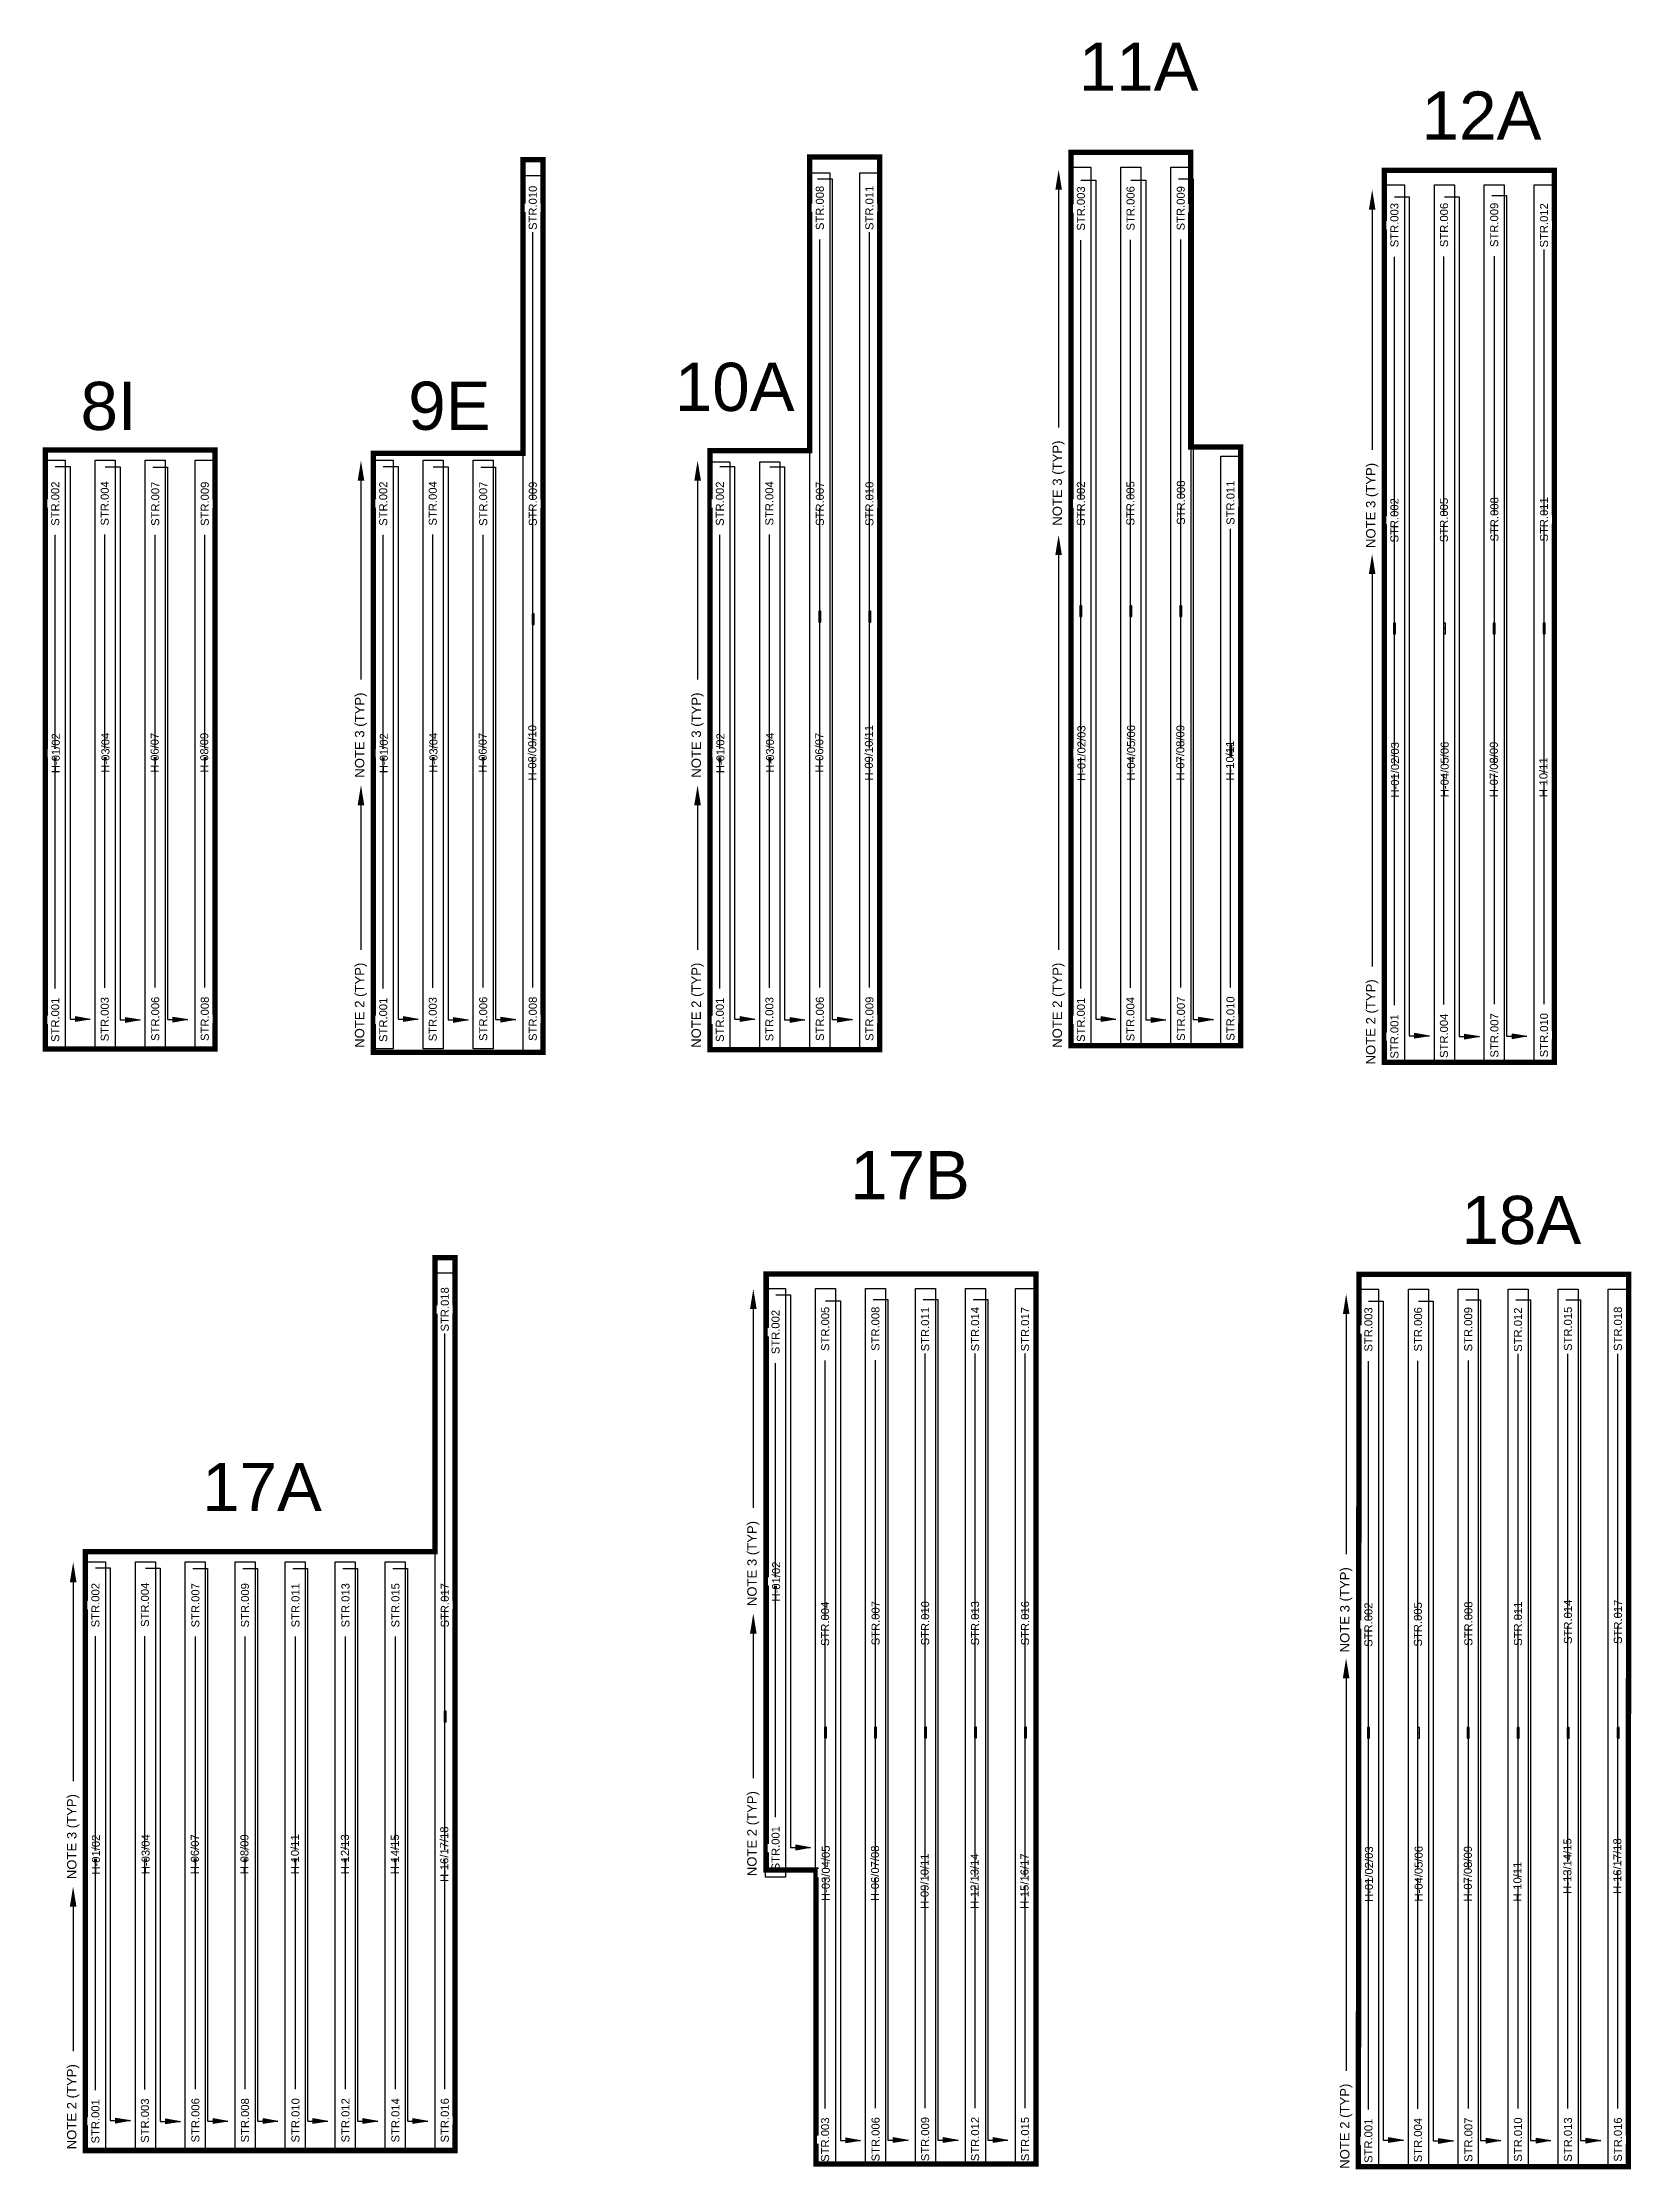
# Model space of a CAD drawing. Header units: feet. Extents: x -3 to 4075, y -14 to 63730.
# Drawn here: x 885 to 1479, y 1496 to 2290 of the extents above; entities that cross this region are included whole.
import ezdxf
from ezdxf import colors
from ezdxf.entities.mleader import LeaderData, LeaderLine
from ezdxf.math import Vec2, Vec3

# ---------------------------------------------------------------- set-up
doc = ezdxf.new("R2010")
doc.units = ezdxf.units.FT
doc.header["$MEASUREMENT"] = 0
for name, color, linetype in [('E-TEXT', 7, 'Continuous'), ('G-ANNO-TEXT', 1, 'Continuous'), ('JINKO', 210, 'Continuous'), ('PV-LBD ARCHETYPES', 7, 'Continuous'), ('PVcase PV Modules (detailed)', 142, 'Continuous'), ('PVcase PV Modules (optimised)', 142, 'Continuous')]:
    doc.layers.add(name, color=color, linetype=linetype)
doc.styles.add('NEI-A', font='arial.ttf')

msp = doc.modelspace()

# ---------------------------------------------------------------- texts
at = {"layer": 'PV-LBD ARCHETYPES', "style": 'NEI-A'}
for s, p in [('11A', (1272.34, 2272.48)), ('12A', (1400.37, 2254.2)), ('10A', (1121.52, 2152.9)), ('8I', (899.66, 2145.8)), ('18A', (1415.22, 1841.85)), ('17A', (945.04, 1742.13))]:
    msp.add_text(s, height=18, dxfattribs=at).set_placement(p)
at = {"layer": 'PV-LBD ARCHETYPES', "char_height": 18, "width": 29.5685, "attachment_point": 5, "style": 'NEI-A'}
for s, insert in [(' 9E', (1037.39, 2154.73)), (' 17B', (1209.34, 1867.6, 11.13))]:
    msp.add_mtext(s, dxfattribs=dict(at, insert=insert))

# ---------------------------------------------------------------- blocks, each defined once
blk = doc.blocks.new('1P58@52DEG F TR ID3 PVBlock')
at = {"layer": 'PVcase PV Modules (detailed)', "color": 0}
blk.add_polyline3d([(-4.10355, -111.909, 0), (-3.35745, -111.909, 0), (-3.35745, -107.909, 0), (-4.10355, -107.909, 0)], close=True, dxfattribs=at)
blk.add_polyline3d([(-3.543975, -110.095525, 0), (-3.543975, -109.722475, 0), (-3.7305, -109.909, 0), (-3.917025, -109.722475, 0), (-3.917025, -110.095525, 0)], dxfattribs=at)
at = {"layer": 'PVcase PV Modules (optimised)', "color": 0}
for points in [[(0, 0, 0), (0, -219.818, 0), (-7.461, -219.818, 0), (-7.461, 0, 0)], [(-4.10355, -111.909, 0), (-3.35745, -111.909, 0), (-3.35745, -107.909, 0), (-4.10355, -107.909, 0)]]:
    blk.add_polyline3d(points, close=True, dxfattribs=at)
blk.add_polyline3d([(-3.543975, -110.095525, 0), (-3.543975, -109.722475, 0), (-3.7305, -109.909, 0), (-3.917025, -109.722475, 0), (-3.917025, -110.095525, 0)], dxfattribs=at)
blk = doc.blocks.new('1P87@52DEG F TR ID3 PVBlock')
at = {"layer": 'PVcase PV Modules (detailed)', "color": 0}
blk.add_polyline3d([(-4.10355, -167.724, 0), (-3.35745, -167.724, 0), (-3.35745, -163.724, 0), (-4.10355, -163.724, 0)], close=True, dxfattribs=at)
blk.add_polyline3d([(-3.543975, -165.910525, 0), (-3.543975, -165.537475, 0), (-3.7305, -165.724, 0), (-3.917025, -165.537475, 0), (-3.917025, -165.910525, 0)], dxfattribs=at)
at = {"layer": 'PVcase PV Modules (optimised)', "color": 0}
for points in [[(0, 0, 0), (0, -327.727, 0), (-7.461, -327.727, 0), (-7.461, 0, 0)], [(-4.10355, -167.724, 0), (-3.35745, -167.724, 0), (-3.35745, -163.724, 0), (-4.10355, -163.724, 0)]]:
    blk.add_polyline3d(points, close=True, dxfattribs=at)
blk.add_polyline3d([(-3.543975, -165.910525, 0), (-3.543975, -165.537475, 0), (-3.7305, -165.724, 0), (-3.917025, -165.537475, 0), (-3.917025, -165.910525, 0)], dxfattribs=at)
blk = doc.blocks.new('_ClosedBlank')
at = {"color": 0, "linetype": 'ByBlock', "lineweight": -2}
for p, q in [((-1, 0.17), (0, 0)), ((-1, 0.17), (-1, -0.17)), ((0, 0), (-1, -0.17))]:
    blk.add_line(p, q, dxfattribs=at)
blk = doc.blocks.new('AR')
h = blk.add_hatch(color=256)
h.dxf.hatch_style = 1
h.paths.add_polyline_path([(0, 0.03), (0, -0.03), (0.18, 0)])
at = {"xscale": 0.1800047113158301, "yscale": 0.1800047113158301, "zscale": 0.1800047113158301}
blk.add_blockref('_ClosedBlank', (0.18, 0), dxfattribs=at)

# ---------------------------------------------------------------- linework, layer by layer
at = {"const_width": 2}
for points in [[(1008.95, 1913.4), (1072.37, 1913.4), (1072.37, 2246.72), (1064.91, 2246.72), (1064.91, 2137.05), (1008.95, 2137.05)], [(1198.04, 2247.69), (1171.93, 2247.69), (1171.93, 2138.1), (1134.63, 2138.1), (1134.63, 1914.43), (1198.04, 1914.43)], [(1449.89, 2242.74), (1386.47, 2242.74), (1386.47, 1909.66), (1449.89, 1909.66)], [(886.49, 2138.32), (949.91, 2138.34), (949.91, 1914.73), (886.49, 1914.71)], [(901.49, 1503.39), (1039.52, 1503.39), (1039.52, 1836.71), (1032.06, 1836.71), (1032.06, 1727.03), (901.49, 1727.03)], [(1477.7, 1830.49), (1376.98, 1830.49), (1376.76, 1497.31), (1477.48, 1497.31)]]:
    msp.add_lwpolyline(points, close=True, dxfattribs=at)
for points in [[(1269.42, 2249.46), (1314.18, 2249.46), (1314.18, 2139.5), (1332.84, 2139.5), (1332.84, 1915.88), (1269.42, 1915.88), (1269.42, 2249.46)], [(1256.37, 1498.38), (1256.37, 1830.66), (1155.65, 1830.67), (1155.65, 1608.09), (1174.3, 1608.09), (1174.3, 1498.38), (1256.37, 1498.38)]]:
    msp.add_lwpolyline(points, dxfattribs=at)
at = {"layer": 'E-TEXT'}
for p, q in [((1174.77, 2239.57), (1180.26, 2239.57)), ((1180.26, 2239.57), (1180.26, 1925.7)), ((1309.56, 2239.57), (1315.06, 2239.57)), ((1315.06, 2239.57), (1315.06, 1925.7)), ((1273.19, 2239.13), (1278.69, 2239.13)), ((1278.69, 2239.13), (1278.69, 1925.88)), ((1291.84, 2239.04), (1297.34, 2239.04)), ((1297.34, 2239.04), (1297.34, 1925.58)), ((1390.24, 2232.91), (1395.73, 2232.91)), ((1395.73, 2232.91), (1395.73, 1919.66)), ((1408.89, 2232.83), (1414.39, 2232.83)), ((1414.39, 2232.83), (1414.39, 1919.37)), ((1426.61, 2233.35), (1432.11, 2233.35)), ((1432.11, 2233.35), (1432.11, 1919.48)), ((1068.54, 1937.58), (1068.54, 2219.67)), ((1175.71, 1937.58), (1175.71, 2216.93)), ((1194.22, 1937.58), (1194.22, 2219.67)), ((1273.17, 1937.21), (1273.17, 2216.7)), ((1291.66, 1937.47), (1291.66, 2216.8)), ((1310.5, 1937.58), (1310.5, 2216.93)), ((1390.22, 1931), (1390.22, 2210.48)), ((1408.71, 1931.25), (1408.71, 2210.59)), ((1427.55, 1931.37), (1427.55, 2210.72)), ((1446.06, 1931.37), (1446.06, 2213.2)), ((890.26, 2132.19), (895.76, 2132.19)), ((895.76, 2132.19), (895.76, 1925.88)), ((908.92, 2132.1), (914.42, 2132.1)), ((914.42, 2132.1), (914.42, 1925.58)), ((926.63, 2131.94), (932.13, 2131.94)), ((932.13, 2131.94), (932.13, 1925.7)), ((1012.72, 2132.19), (1018.22, 2132.19)), ((1018.22, 2132.19), (1018.22, 1925.88)), ((1031.38, 2132.1), (1036.88, 2132.1)), ((1036.88, 2132.1), (1036.88, 1925.58)), ((1049.09, 2131.94), (1054.59, 2131.94)), ((1054.59, 2131.94), (1054.59, 1925.7)), ((1138.39, 2132.19), (1143.89, 2132.19)), ((1143.89, 2132.19), (1143.89, 1925.88)), ((1157.05, 2132.1), (1162.55, 2132.1)), ((1162.55, 2132.1), (1162.55, 1925.58)), ((890.25, 1937.21), (890.25, 2106.66)), ((908.73, 1937.47), (908.73, 2106.77)), ((927.58, 1937.58), (927.58, 2106.61)), ((946.08, 1937.58), (946.08, 2106.61)), ((1012.7, 1937.21), (1012.7, 2106.66)), ((1031.19, 1937.47), (1031.19, 2106.77)), ((1050.03, 1937.58), (1050.03, 2106.61)), ((1138.38, 1937.21), (1138.38, 2106.66)), ((1156.86, 1937.47), (1156.86, 2106.77)), ((1329.01, 1937.58), (1329.01, 2108.87)), ((895.76, 1925.83), (903.32, 1925.83)), ((914.42, 1925.54), (921.97, 1925.54)), ((932.13, 1925.65), (939.69, 1925.65)), ((1018.22, 1925.83), (1025.78, 1925.83)), ((1036.88, 1925.54), (1044.43, 1925.54)), ((1054.59, 1925.65), (1062.15, 1925.65)), ((1143.89, 1925.83), (1151.45, 1925.83)), ((1162.55, 1925.54), (1170.11, 1925.54)), ((1180.26, 1925.65), (1187.82, 1925.65)), ((1278.69, 1925.83), (1286.24, 1925.83)), ((1297.34, 1925.54), (1304.9, 1925.54)), ((1315.06, 1925.65), (1322.62, 1925.65)), ((1395.73, 1919.62), (1403.29, 1919.62)), ((1414.39, 1919.32), (1421.95, 1919.32)), ((1432.11, 1919.44), (1439.67, 1919.44)), ((1159.2, 1822.87, -5.56), (1164.7, 1822.87, -5.56)), ((1164.7, 1822.87, -5.56), (1164.7, 1616.56, -5.56)), ((1177.86, 1820.65), (1183.35, 1820.65)), ((1183.35, 1820.65), (1183.35, 1507.19)), ((1195.57, 1821.18), (1201.07, 1821.18)), ((1201.07, 1821.18), (1201.07, 1507.31)), ((1380.53, 1820.57), (1386.03, 1820.57)), ((1386.03, 1820.57), (1386.03, 1507.31)), ((1399.18, 1820.48), (1404.68, 1820.48)), ((1404.68, 1820.48), (1404.68, 1507.02)), ((1416.9, 1821), (1422.4, 1821)), ((1422.4, 1821), (1422.4, 1507.13)), ((1035.69, 1526.3), (1035.69, 1808.39)), ((1159.18, 1627.9, -5.56), (1159.18, 1797.35, -5.56)), ((1177.67, 1519.07), (1177.67, 1798.41)), ((1196.51, 1519.19), (1196.51, 1798.54)), ((1215.02, 1519.19), (1215.02, 1801.02)), ((1233.67, 1519.19), (1233.67, 1801.02)), ((1252.33, 1519.19), (1252.33, 1801.02)), ((1380.51, 1518.65), (1380.51, 1798.13)), ((1399, 1518.9), (1399, 1798.24)), ((1417.84, 1519.02), (1417.84, 1798.37)), ((1436.35, 1519.02), (1436.35, 1800.85)), ((1455, 1519.02), (1455, 1800.85)), ((1473.65, 1519.02), (1473.65, 1800.85)), ((905.26, 1720.9), (910.76, 1720.9)), ((910.76, 1720.9), (910.76, 1514.59)), ((923.92, 1720.81), (929.42, 1720.81)), ((929.42, 1720.81), (929.42, 1514.3)), ((941.64, 1720.65), (947.13, 1720.65)), ((947.13, 1720.65), (947.13, 1514.41)), ((960.29, 1720.65), (965.79, 1720.65)), ((978.94, 1720.65), (984.44, 1720.65)), ((984.44, 1720.65), (984.44, 1514.41)), ((997.59, 1720.65), (1003.09, 1720.65)), ((1016.24, 1720.65), (1021.74, 1720.65)), ((905.25, 1525.93), (905.25, 1695.38)), ((923.73, 1526.18), (923.73, 1695.49)), ((942.58, 1526.3), (942.58, 1695.32)), ((961.09, 1526.3), (961.09, 1695.32)), ((979.94, 1526.3), (979.94, 1695.32)), ((998.6, 1526.3), (998.6, 1695.32)), ((1017.25, 1526.3), (1017.25, 1695.32)), ((1164.7, 1616.52, -5.56), (1172.26, 1616.52, -5.56)), ((910.76, 1514.55), (918.32, 1514.55)), ((929.42, 1514.25), (936.98, 1514.25)), ((947.13, 1514.37), (954.69, 1514.37)), ((984.44, 1514.37), (992, 1514.37)), ((1183.35, 1507.15), (1190.91, 1507.15)), ((1201.07, 1507.26), (1208.63, 1507.26)), ((1386.03, 1507.27), (1393.58, 1507.27)), ((1404.68, 1506.97), (1412.24, 1506.97)), ((1422.4, 1507.09), (1429.96, 1507.09))]:
    msp.add_line(p, q, dxfattribs=at)

# ---------------------------------------------------------------- block references
at = {"layer": 'E-TEXT', "xscale": 30.78777906583937, "yscale": 30.78777906583937, "zscale": 30.78777906583937}
for p in [(897.78, 1925.83), (916.43, 1925.54), (934.15, 1925.65), (1020.23, 1925.83), (1038.89, 1925.54), (1056.61, 1925.65), (1145.91, 1925.83), (1164.57, 1925.54), (1182.28, 1925.65), (1280.7, 1925.83), (1299.36, 1925.54), (1317.07, 1925.65), (1397.75, 1919.62), (1416.41, 1919.32), (1434.12, 1919.44), (1166.71, 1616.52, -5.56), (912.78, 1514.55), (931.43, 1514.25), (949.15, 1514.37), (986.45, 1514.37), (1185.37, 1507.15), (1203.09, 1507.26), (1388.04, 1507.27), (1406.7, 1506.97), (1424.41, 1507.09)]:
    msp.add_blockref('AR', p, dxfattribs=at)
at = {"layer": 'JINKO'}
for name, p in [('1P87@52DEG F TR ID3 PVBlock', (1072.37, 2240.86)), ('1P87@52DEG F TR ID3 PVBlock', (1179.39, 2241.83)), ('1P87@52DEG F TR ID3 PVBlock', (1198.04, 2241.83)), ('1P87@52DEG F TR ID3 PVBlock', (1276.88, 2243.91)), ('1P87@52DEG F TR ID3 PVBlock', (1295.53, 2243.91)), ('1P87@52DEG F TR ID3 PVBlock', (1314.18, 2243.91)), ('1P87@52DEG F TR ID3 PVBlock', (1393.93, 2237.39)), ('1P87@52DEG F TR ID3 PVBlock', (1412.58, 2237.39)), ('1P87@52DEG F TR ID3 PVBlock', (1431.23, 2237.39)), ('1P87@52DEG F TR ID3 PVBlock', (1449.89, 2237.39)), ('1P58@52DEG F TR ID3 PVBlock', (893.95, 2134.53)), ('1P58@52DEG F TR ID3 PVBlock', (912.61, 2134.53)), ('1P58@52DEG F TR ID3 PVBlock', (931.26, 2134.53)), ('1P58@52DEG F TR ID3 PVBlock', (949.91, 2134.53)), ('1P58@52DEG F TR ID3 PVBlock', (1016.41, 2134.53)), ('1P58@52DEG F TR ID3 PVBlock', (1035.06, 2134.53)), ('1P58@52DEG F TR ID3 PVBlock', (1053.72, 2134.53)), ('1P58@52DEG F TR ID3 PVBlock', (1142.09, 2133.98)), ('1P58@52DEG F TR ID3 PVBlock', (1160.74, 2133.98)), ('1P58@52DEG F TR ID3 PVBlock', (1332.84, 2136)), ('1P87@52DEG F TR ID3 PVBlock', (1039.52, 1831.15)), ('1P58@52DEG F TR ID3 PVBlock', (1162.89, 1825.21, -5.56)), ('1P87@52DEG F TR ID3 PVBlock', (1181.54, 1825.21)), ('1P87@52DEG F TR ID3 PVBlock', (1200.2, 1825.21)), ('1P87@52DEG F TR ID3 PVBlock', (1218.85, 1825.21)), ('1P87@52DEG F TR ID3 PVBlock', (1237.5, 1825.21)), ('1P87@52DEG F TR ID3 PVBlock', (1256.15, 1825.21)), ('1P87@52DEG F TR ID3 PVBlock', (1384.22, 1825.04)), ('1P87@52DEG F TR ID3 PVBlock', (1402.87, 1825.04)), ('1P87@52DEG F TR ID3 PVBlock', (1421.52, 1825.04)), ('1P87@52DEG F TR ID3 PVBlock', (1440.18, 1825.04)), ('1P87@52DEG F TR ID3 PVBlock', (1458.83, 1825.04)), ('1P87@52DEG F TR ID3 PVBlock', (1477.48, 1825.04)), ('1P58@52DEG F TR ID3 PVBlock', (908.96, 1723.24)), ('1P58@52DEG F TR ID3 PVBlock', (927.61, 1723.24)), ('1P58@52DEG F TR ID3 PVBlock', (946.26, 1723.24)), ('1P58@52DEG F TR ID3 PVBlock', (964.91, 1723.24)), ('1P58@52DEG F TR ID3 PVBlock', (983.56, 1723.24)), ('1P58@52DEG F TR ID3 PVBlock', (1002.22, 1723.24)), ('1P58@52DEG F TR ID3 PVBlock', (1020.87, 1723.24))]:
    msp.add_blockref(name, p, dxfattribs=at)

msp.set_redraw_order([(e.dxf.handle, doc.entitydb.next_handle()) for e in msp.query("TEXT MTEXT ATTDEF DIMENSION ARC_DIMENSION")])  # texts and dimensions are drawn at this point

# ---------------------------------------------------------------- leaders
at = {"layer": 'G-ANNO-TEXT'}
ml = msp.add_multileader_mtext('Standard', dxfattribs=at)
ml.set_content('NOTE 3 (TYP)', color=256, style='NEI-A')
ml.set_leader_properties()
ml.build(insert=Vec2(0, 0))
ml.multileader.update_dxf_attribs({"dogleg_length": 0.0625, "arrow_head_size": 7.5, "scale": 60})
ctx = ml.context
ctx.base_point, ctx.scale, ctx.char_height, ctx.arrow_head_size, ctx.landing_gap_size, ctx.plane_origin, ctx.plane_x_axis, ctx.plane_y_axis = Vec3(1264.85, 2104.67), 60, 3.5, 7.5, 5.4, Vec3(1342.99, 2035.4), Vec3(0, 1), Vec3(-1, 0)
notes = []
notes.append((ctx, [(1, (1, 1, 0), (1264.85, 2150.45), (0, -1), 3.75, [(0, [(1264.85, 2243.01)], 0, [])])]))
ctx.mtext.insert, ctx.mtext.text_direction, ctx.mtext.rotation, ctx.mtext.width, ctx.mtext.flow_direction = Vec3(1262.59, 2110.07), Vec3(0, 1), 1.570796, 1027, 5
ml = msp.add_multileader_mtext('Standard', dxfattribs=at)
ml.set_content('NOTE 3 (TYP)', color=256, style='NEI-A')
ml.set_leader_properties()
ml.build(insert=Vec2(0, 0))
ml.multileader.update_dxf_attribs({"dogleg_length": 0.0625, "arrow_head_size": 7.5, "scale": 60})
ctx = ml.context
ctx.base_point, ctx.scale, ctx.char_height, ctx.arrow_head_size, ctx.landing_gap_size, ctx.plane_origin, ctx.plane_x_axis, ctx.plane_y_axis = Vec3(1381.9, 2096.34), 60, 3.5, 7.5, 5.4, Vec3(1460.03, 2027.07), Vec3(0, 1), Vec3(-1, 0)
notes.append((ctx, [(1, (1, 1, 0), (1381.9, 2142.13), (0, -1), 3.75, [(0, [(1381.9, 2235.54)], 0, [])])]))
ctx.mtext.insert, ctx.mtext.text_direction, ctx.mtext.rotation, ctx.mtext.width, ctx.mtext.flow_direction = Vec3(1379.63, 2101.74), Vec3(0, 1), 1.570796, 1027, 5
ml = msp.add_multileader_mtext('Standard', dxfattribs=at)
ml.set_content('NOTE 3 (TYP)', color=256, style='NEI-A')
ml.set_leader_properties()
ml.build(insert=Vec2(0, 0))
ml.multileader.update_dxf_attribs({"dogleg_length": 0.0625, "arrow_head_size": 7.5, "scale": 60})
ctx = ml.context
ctx.base_point, ctx.scale, ctx.char_height, ctx.arrow_head_size, ctx.landing_gap_size, ctx.plane_origin, ctx.plane_x_axis, ctx.plane_y_axis = Vec3(1004.38, 2010.58), 60, 3.5, 7.5, 5.4, Vec3(1082.52, 1941.31), Vec3(0, 1), Vec3(-1, 0)
notes.append((ctx, [(1, (1, 1, 0), (1004.38, 2056.36), (0, -1), 3.75, [(0, [(1004.38, 2134.39)], 0, [])])]))
ctx.mtext.insert, ctx.mtext.text_direction, ctx.mtext.rotation, ctx.mtext.width, ctx.mtext.flow_direction = Vec3(1002.12, 2015.98), Vec3(0, 1), 1.570796, 1027, 5
ml = msp.add_multileader_mtext('Standard', dxfattribs=at)
ml.set_content('NOTE 3 (TYP)', color=256, style='NEI-A')
ml.set_leader_properties()
ml.build(insert=Vec2(0, 0))
ml.multileader.update_dxf_attribs({"dogleg_length": 0.0625, "arrow_head_size": 7.5, "scale": 60})
ctx = ml.context
ctx.base_point, ctx.scale, ctx.char_height, ctx.arrow_head_size, ctx.landing_gap_size, ctx.plane_origin, ctx.plane_x_axis, ctx.plane_y_axis = Vec3(1130.06, 2010.58), 60, 3.5, 7.5, 5.4, Vec3(1208.19, 1941.31), Vec3(0, 1), Vec3(-1, 0)
notes.append((ctx, [(1, (1, 1, 0), (1130.06, 2056.36), (0, -1), 3.75, [(0, [(1130.06, 2134.39)], 0, [])])]))
ctx.mtext.insert, ctx.mtext.text_direction, ctx.mtext.rotation, ctx.mtext.width, ctx.mtext.flow_direction = Vec3(1127.79, 2015.98), Vec3(0, 1), 1.570796, 1027, 5
ml = msp.add_multileader_mtext('Standard', dxfattribs=at)
ml.set_content('NOTE 3 (TYP)', color=256, style='NEI-A')
ml.set_leader_properties()
ml.build(insert=Vec2(0, 0))
ml.multileader.update_dxf_attribs({"dogleg_length": 0.0625, "arrow_head_size": 7.5, "scale": 60})
ctx = ml.context
ctx.base_point, ctx.scale, ctx.char_height, ctx.arrow_head_size, ctx.landing_gap_size, ctx.plane_origin, ctx.plane_x_axis, ctx.plane_y_axis = Vec3(1372.19, 1683.99), 60, 3.5, 7.5, 5.4, Vec3(1450.33, 1614.72), Vec3(0, 1), Vec3(-1, 0)
notes.append((ctx, [(1, (1, 1, 0), (1372.19, 1729.78), (0, -1), 3.75, [(0, [(1372.19, 1823.19)], 0, [])])]))
ctx.mtext.insert, ctx.mtext.text_direction, ctx.mtext.rotation, ctx.mtext.width, ctx.mtext.flow_direction = Vec3(1369.93, 1689.39), Vec3(0, 1), 1.570796, 1027, 5
ml = msp.add_multileader_mtext('Standard', dxfattribs=at)
ml.set_content('NOTE 2 (TYP)', color=256, style='NEI-A')
ml.set_leader_properties()
ml.build(insert=Vec2(0, 0))
ml.multileader.update_dxf_attribs({"dogleg_length": 0.0625, "arrow_head_size": 7.5, "scale": 60})
ctx = ml.context
ctx.base_point, ctx.scale, ctx.char_height, ctx.arrow_head_size, ctx.landing_gap_size, ctx.plane_origin, ctx.plane_x_axis, ctx.plane_y_axis = Vec3(1004.37, 1909.72), 60, 3.5, 7.5, 5.4, Vec3(1082.5, 1840.45), Vec3(0, 1), Vec3(-1, 0)
notes.append((ctx, [(1, (1, 1, 0), (1004.37, 1955.51), (0, -1), 3.75, [(0, [(1004.37, 2013.19)], 0, [])])]))
ctx.mtext.insert, ctx.mtext.text_direction, ctx.mtext.rotation, ctx.mtext.width, ctx.mtext.flow_direction = Vec3(1002.1, 1915.12), Vec3(0, 1), 1.570796, 55.295, 5
ml = msp.add_multileader_mtext('Standard', dxfattribs=at)
ml.set_content('NOTE 2 (TYP)', color=256, style='NEI-A')
ml.set_leader_properties()
ml.build(insert=Vec2(0, 0))
ml.multileader.update_dxf_attribs({"dogleg_length": 0.0625, "arrow_head_size": 7.5, "scale": 60})
ctx = ml.context
ctx.base_point, ctx.scale, ctx.char_height, ctx.arrow_head_size, ctx.landing_gap_size, ctx.plane_origin, ctx.plane_x_axis, ctx.plane_y_axis = Vec3(1130.04, 1909.72), 60, 3.5, 7.5, 5.4, Vec3(1208.17, 1840.45), Vec3(0, 1), Vec3(-1, 0)
notes.append((ctx, [(1, (1, 1, 0), (1130.04, 1955.51), (0, -1), 3.75, [(0, [(1130.04, 2013.19)], 0, [])])]))
ctx.mtext.insert, ctx.mtext.text_direction, ctx.mtext.rotation, ctx.mtext.width, ctx.mtext.flow_direction = Vec3(1127.77, 1915.12), Vec3(0, 1), 1.570796, 55.295, 5
ml = msp.add_multileader_mtext('Standard', dxfattribs=at)
ml.set_content('NOTE 2 (TYP)', color=256, style='NEI-A')
ml.set_leader_properties()
ml.build(insert=Vec2(0, 0))
ml.multileader.update_dxf_attribs({"dogleg_length": 0.0625, "arrow_head_size": 7.5, "scale": 60})
ctx = ml.context
ctx.base_point, ctx.scale, ctx.char_height, ctx.arrow_head_size, ctx.landing_gap_size, ctx.plane_origin, ctx.plane_x_axis, ctx.plane_y_axis = Vec3(1264.83, 1909.72), 60, 3.5, 7.5, 5.4, Vec3(1342.97, 1840.45), Vec3(0, 1), Vec3(-1, 0)
notes.append((ctx, [(1, (1, 1, 0), (1264.83, 1955.51), (0, -1), 3.75, [(0, [(1264.83, 2106.6)], 0, [])])]))
ctx.mtext.insert, ctx.mtext.text_direction, ctx.mtext.rotation, ctx.mtext.width, ctx.mtext.flow_direction = Vec3(1262.57, 1915.12), Vec3(0, 1), 1.570796, 55.295, 5
ml = msp.add_multileader_mtext('Standard', dxfattribs=at)
ml.set_content('NOTE 2 (TYP)', color=256, style='NEI-A')
ml.set_leader_properties()
ml.build(insert=Vec2(0, 0))
ml.multileader.update_dxf_attribs({"dogleg_length": 0.0625, "arrow_head_size": 7.5, "scale": 60})
ctx = ml.context
ctx.base_point, ctx.scale, ctx.char_height, ctx.arrow_head_size, ctx.landing_gap_size, ctx.plane_origin, ctx.plane_x_axis, ctx.plane_y_axis = Vec3(1381.88, 1903.51), 60, 3.5, 7.5, 5.4, Vec3(1460.02, 1834.24), Vec3(0, 1), Vec3(-1, 0)
notes.append((ctx, [(1, (1, 1, 0), (1381.88, 1949.29), (0, -1), 3.75, [(0, [(1381.88, 2099.51)], 0, [])])]))
ctx.mtext.insert, ctx.mtext.text_direction, ctx.mtext.rotation, ctx.mtext.width, ctx.mtext.flow_direction = Vec3(1379.62, 1908.91), Vec3(0, 1), 1.570796, 55.295, 5
ml = msp.add_multileader_mtext('Standard', dxfattribs=at)
ml.set_content('NOTE 2 (TYP)', color=256, style='NEI-A')
ml.set_leader_properties()
ml.build(insert=Vec2(0, 0))
ml.multileader.update_dxf_attribs({"dogleg_length": 0.0625, "arrow_head_size": 7.5, "scale": 60})
ctx = ml.context
ctx.base_point, ctx.scale, ctx.char_height, ctx.arrow_head_size, ctx.landing_gap_size, ctx.plane_origin, ctx.plane_x_axis, ctx.plane_y_axis = Vec3(1372.17, 1491.16), 60, 3.5, 7.5, 5.4, Vec3(1450.31, 1421.89), Vec3(0, 1), Vec3(-1, 0)
notes.append((ctx, [(1, (1, 1, 0), (1372.17, 1536.94), (0, -1), 3.75, [(0, [(1372.17, 1687.17)], 0, [])])]))
ctx.mtext.insert, ctx.mtext.text_direction, ctx.mtext.rotation, ctx.mtext.width, ctx.mtext.flow_direction = Vec3(1369.91, 1496.56), Vec3(0, 1), 1.570796, 55.295, 5
for ctx, leaders in notes:
    for number, flags, end, landing, length, lines in leaders:
        leader = LeaderData()
        leader.index, (leader.has_last_leader_line, leader.has_dogleg_vector, leader.attachment_direction) = number, flags
        leader.last_leader_point, leader.dogleg_vector, leader.dogleg_length = Vec3(end), Vec3(landing), length
        for number, points, colour, breaks in lines:
            line = LeaderLine()
            line.index, line.vertices, line.color, line.breaks = number, Vec3.list(points), colors.encode_raw_color(colour), breaks
            leader.lines.append(line)
        ctx.leaders.append(leader)

# ---------------------------------------------------------------- next in the draw order: texts
at = {"layer": 'G-ANNO-TEXT', "char_height": 3, "attachment_point": 5, "rotation": 90, "style": 'NEI-A', "bg_fill": 3, "box_fill_scale": 1.5, "bg_fill_color": 256, "bg_fill_transparency": 0}
for s, width, insert in [('STR.010', 0.0963, (1068.54, 2228.75)), ('STR.008', 0.0963, (1175.71, 2228.72)), ('STR.011', 0.0963, (1194.22, 2228.75)), ('STR.003', 0.0963, (1273.17, 2228.51)), ('STR.006', 0.0823, (1291.71, 2228.57)), ('STR.009', 0.0823, (1310.44, 2228.6)), ('STR.003', 0.0963, (1390.22, 2222.29)), ('STR.006', 0.0823, (1408.76, 2222.35)), ('STR.009', 0.0823, (1427.48, 2222.38)), ('STR.012', 0.0963, (1446.06, 2222.22)), ('STR.002', 0.0963, (890.25, 2118.31)), ('STR.004', 0.0963, (908.73, 2118.41)), ('STR.007', 0.0963, (927.58, 2118.25)), ('STR.009', 0.0963, (946.08, 2118.25)), ('STR.002', 0.0963, (1012.7, 2118.31)), ('STR.004', 0.0963, (1031.19, 2118.41)), ('STR.007', 0.0963, (1050.03, 2118.25)), ('STR.009', 0.0963, (1068.54, 2118.25)), ('STR.002', 0.0963, (1138.38, 2118.31)), ('STR.004', 0.0963, (1156.86, 2118.41)), ('STR.007', 0.0963, (1175.71, 2118.25)), ('STR.010', 0.0963, (1194.22, 2118.25)), ('STR.002', 0.0963, (1273.17, 2118.31)), ('STR.005', 0.0963, (1291.66, 2118.41)), ('STR.008', 0.0963, (1310.5, 2118.67)), ('STR.011', 0.0963, (1329.01, 2118.66)), ('STR.008', 0.0963, (1427.55, 2112.45)), ('STR.011', 0.0963, (1446.06, 2112.44)), ('STR.002', 0.0963, (1390.22, 2112.09)), ('STR.005', 0.0963, (1408.71, 2112.2)), ('STR.001', 0.0823, (890.25, 1925.57)), ('STR.003', 0.0823, (908.73, 1925.82)), ('STR.006', 0.0823, (927.58, 1925.94)), ('STR.008', 0.0823, (946.08, 1925.94)), ('STR.001', 0.0823, (1012.7, 1925.57)), ('STR.003', 0.0823, (1031.19, 1925.82)), ('STR.006', 0.0823, (1050.03, 1925.94)), ('STR.008', 0.0823, (1068.54, 1925.94)), ('STR.001', 0.0823, (1138.38, 1925.57)), ('STR.003', 0.0823, (1156.86, 1925.82)), ('STR.006', 0.0823, (1175.71, 1925.94)), ('STR.009', 0.0823, (1194.22, 1925.94)), ('STR.001', 0.0823, (1273.17, 1925.57)), ('STR.004', 0.0823, (1291.66, 1925.82)), ('STR.007', 0.0963, (1310.5, 1925.98)), ('STR.010', 0.0963, (1329.01, 1926.05)), ('STR.001', 0.0823, (1390.22, 1919.36)), ('STR.004', 0.0823, (1408.71, 1919.61)), ('STR.007', 0.0963, (1427.55, 1919.76)), ('STR.010', 0.0963, (1446.06, 1919.83)), ('STR.018', 0.0963, (1035.69, 1817.46)), ('STR.005', 0.0823, (1177.72, 1810.17)), ('STR.008', 0.0823, (1196.45, 1810.2)), ('STR.011', 0.0963, (1215.02, 1810.05)), ('STR.014', 0.0963, (1233.67, 1810.05)), ('STR.017', 0.0963, (1252.33, 1810.05)), ('STR.003', 0.0963, (1380.51, 1809.95)), ('STR.006', 0.0823, (1399.05, 1810)), ('STR.009', 0.0823, (1417.77, 1810.03)), ('STR.012', 0.0963, (1436.35, 1809.88)), ('STR.015', 0.0963, (1455, 1810.19)), ('STR.018', 0.0963, (1473.65, 1810.19)), ('STR.004', 0.0963, (923.73, 1707.13)), ('STR.007', 0.0963, (942.58, 1706.97)), ('STR.009', 0.0963, (961.09, 1706.97)), ('STR.011', 0.0963, (979.94, 1706.97)), ('STR.013', 0.0963, (998.6, 1706.97)), ('STR.015', 0.0963, (1017.25, 1706.97)), ('STR.017', 0.0963, (1035.69, 1706.97)), ('STR.004', 0.0963, (1177.67, 1700.02)), ('STR.007', 0.0963, (1196.51, 1700.28)), ('STR.010', 0.0963, (1215.02, 1700.26)), ('STR.013', 0.0963, (1233.67, 1700.26)), ('STR.016', 0.0963, (1252.33, 1700.26)), ('STR.002', 0.0963, (1380.51, 1699.74)), ('STR.005', 0.0963, (1399, 1699.85)), ('STR.008', 0.0963, (1417.84, 1700.11)), ('STR.011', 0.0963, (1436.35, 1700.09)), ('STR.014', 0.0963, (1455, 1700.79)), ('STR.017', 0.0963, (1473.65, 1700.79)), ('STR.003', 0.0823, (923.73, 1514.54)), ('STR.006', 0.0823, (942.58, 1514.66)), ('STR.008', 0.0823, (961.09, 1514.66)), ('STR.012', 0.0823, (998.6, 1514.66)), ('STR.003', 0.0823, (1177.67, 1507.43)), ('STR.006', 0.0963, (1196.51, 1507.59)), ('STR.009', 0.0963, (1215.02, 1507.66)), ('STR.001', 0.0823, (1380.51, 1507.01)), ('STR.004', 0.0823, (1399, 1507.26)), ('STR.007', 0.0963, (1417.84, 1507.41)), ('STR.010', 0.0963, (1436.35, 1507.48))]:
    msp.add_mtext_dynamic_manual_height_columns(s, width=width, gutter_width=0.561, heights=[0], dxfattribs=dict(at, insert=insert))
at = {"layer": 'G-ANNO-TEXT', "char_height": 3, "width": 0.0823, "attachment_point": 5, "rotation": 90, "style": 'NEI-A', "bg_fill": 3, "box_fill_scale": 1.5, "bg_fill_color": 256, "bg_fill_transparency": 0}
for s, insert in [('H-08/09/10', (1068.34, 2025.29)), ('H-09/10/11', (1194.01, 2025.29)), ('H-01/02/03', (1273.38, 2025.14)), ('H-04/05/06', (1291.92, 2025.29)), ('H-07/08/09', (1310.3, 2025.29)), ('H-01/02', (890.45, 2025.14)), ('H-03/04', (908.99, 2025.29)), ('H-06/07', (927.37, 2025.29)), ('H-08/09', (945.88, 2025.29)), ('H-01/02', (1012.91, 2025.14)), ('H-03/04', (1031.45, 2025.29)), ('H-06/07', (1049.83, 2025.29)), ('H-01/02', (1138.58, 2025.14)), ('H-03/04', (1157.12, 2025.29)), ('H-06/07', (1175.5, 2025.29)), ('H-10/11', (1328.8, 2022.34)), ('H-01/02/03', (1390.43, 2018.92)), ('H-04/05/06', (1408.97, 2019.07)), ('H-07/08/09', (1427.34, 2019.07)), ('H-10/11', (1445.85, 2016.12)), ('H-03/04', (923.99, 1614.01)), ('H-06/07', (942.37, 1614.01)), ('H-08/09', (960.88, 1614.01)), ('H-10/11', (979.74, 1614.01)), ('H-12/13', (998.39, 1614.01)), ('H-14/15', (1017.04, 1614.01)), ('H-16/17/18', (1035.49, 1614.01)), ('H-03/04/05', (1177.93, 1606.9)), ('H-06/07/08', (1196.31, 1606.9)), ('H-09/10/11', (1214.82, 1603.95)), ('H-12/13/14', (1233.47, 1603.95)), ('H-15/16/17', (1252.12, 1603.95)), ('H-01/02/03', (1380.72, 1606.57)), ('H-04/05/06', (1399.26, 1606.73)), ('H-07/08/09', (1417.64, 1606.73)), ('H-13/14/15', (1454.8, 1609.6)), ('H-16/17/18', (1473.45, 1609.6)), ('H-10/11', (1436.14, 1603.78))]:
    msp.add_mtext(s, dxfattribs=dict(at, insert=insert))

# ---------------------------------------------------------------- next in the draw order: linework, layer by layer
at = {"layer": 'E-TEXT'}
for p, q in [((1214.22, 1821.18), (1219.72, 1821.18)), ((1219.72, 1821.18), (1219.72, 1507.31)), ((1232.88, 1821.18), (1238.37, 1821.18)), ((1435.55, 1821.03), (1441.05, 1821.03)), ((1441.05, 1821.03), (1441.05, 1507.13)), ((1454.2, 1821.03), (1459.7, 1821.03)), ((965.79, 1720.65), (965.79, 1514.41)), ((1003.09, 1720.65), (1003.09, 1514.41)), ((965.79, 1514.37), (973.34, 1514.37)), ((1003.09, 1514.37), (1010.65, 1514.37)), ((1219.72, 1507.26), (1227.28, 1507.26)), ((1441.05, 1507.09), (1448.61, 1507.09))]:
    msp.add_line(p, q, dxfattribs=at)

# ---------------------------------------------------------------- next in the draw order: block references
at = {"layer": 'E-TEXT', "xscale": 30.78777906583937, "yscale": 30.78777906583937, "zscale": 30.78777906583937}
for p in [(967.8, 1514.37), (1005.11, 1514.37), (1221.74, 1507.26), (1443.07, 1507.09)]:
    msp.add_blockref('AR', p, dxfattribs=at)

# ---------------------------------------------------------------- next in the draw order: leaders
at = {"layer": 'G-ANNO-TEXT'}
ml = msp.add_multileader_mtext('Standard', dxfattribs=at)
ml.set_content('NOTE 3 (TYP)', color=256, style='NEI-A')
ml.set_leader_properties()
ml.build(insert=Vec2(0, 0))
ml.multileader.update_dxf_attribs({"dogleg_length": 0.0625, "arrow_head_size": 7.5, "scale": 60})
ctx = ml.context
ctx.base_point, ctx.scale, ctx.char_height, ctx.arrow_head_size, ctx.landing_gap_size, ctx.plane_origin, ctx.plane_x_axis, ctx.plane_y_axis = Vec3(1150.86, 1701.26, -5.56), 60, 3.5, 7.5, 5.4, Vec3(1229, 1631.99, -5.56), Vec3(0, 1), Vec3(-1, 0)
notes = []
notes.append((ctx, [(1, (1, 1, 0), (1150.86, 1747.05, -5.56), (0, -1), 3.75, [(0, [(1150.86, 1825.07, -5.56)], 0, [])])]))
ctx.mtext.insert, ctx.mtext.text_direction, ctx.mtext.rotation, ctx.mtext.width, ctx.mtext.flow_direction = Vec3(1148.6, 1706.66, -5.56), Vec3(0, 1), 1.570796, 1027, 5
ml = msp.add_multileader_mtext('Standard', dxfattribs=at)
ml.set_content('NOTE 3 (TYP)', color=256, style='NEI-A')
ml.set_leader_properties()
ml.build(insert=Vec2(0, 0))
ml.multileader.update_dxf_attribs({"dogleg_length": 0.0625, "arrow_head_size": 7.5, "scale": 60})
ctx = ml.context
ctx.base_point, ctx.scale, ctx.char_height, ctx.arrow_head_size, ctx.landing_gap_size, ctx.plane_origin, ctx.plane_x_axis, ctx.plane_y_axis = Vec3(896.93, 1599.29), 60, 3.5, 7.5, 5.4, Vec3(975.06, 1530.02), Vec3(0, 1), Vec3(-1, 0)
notes.append((ctx, [(1, (1, 1, 0), (896.93, 1645.08), (0, -1), 3.75, [(0, [(896.93, 1723.1)], 0, [])])]))
ctx.mtext.insert, ctx.mtext.text_direction, ctx.mtext.rotation, ctx.mtext.width, ctx.mtext.flow_direction = Vec3(894.66, 1604.69), Vec3(0, 1), 1.570796, 1027, 5
ml = msp.add_multileader_mtext('Standard', dxfattribs=at)
ml.set_content('NOTE 3 (TYP)', color=256, style='NEI-A')
ml.set_leader_properties()
ml.build(insert=Vec2(0, 0))
ml.multileader.update_dxf_attribs({"dogleg_length": 0.0625, "arrow_head_size": 7.5, "scale": 60})
ctx = ml.context
ctx.base_point, ctx.scale, ctx.char_height, ctx.arrow_head_size, ctx.landing_gap_size, ctx.plane_origin, ctx.plane_x_axis, ctx.plane_y_axis = Vec3(1176.86, 656.31), 60, 3.5, 7.5, 5.4, Vec3(1254.99, 587.04), Vec3(0, 1), Vec3(-1, 0)
notes.append((ctx, [(1, (1, 1, 0), (1176.86, 702.09), (0, -1), 3.75, [(0, [(1176.86, 780.12)], 0, [])])]))
ctx.mtext.insert, ctx.mtext.text_direction, ctx.mtext.rotation, ctx.mtext.width, ctx.mtext.flow_direction = Vec3(1174.59, 661.71), Vec3(0, 1), 1.570796, 1027, 5
ml = msp.add_multileader_mtext('Standard', dxfattribs=at)
ml.set_content('NOTE 3 (TYP)', color=256, style='NEI-A')
ml.set_leader_properties()
ml.build(insert=Vec2(0, 0))
ml.multileader.update_dxf_attribs({"dogleg_length": 0.0625, "arrow_head_size": 7.5, "scale": 60})
ctx = ml.context
ctx.base_point, ctx.scale, ctx.char_height, ctx.arrow_head_size, ctx.landing_gap_size, ctx.plane_origin, ctx.plane_x_axis, ctx.plane_y_axis = Vec3(1305.39, 652.09), 60, 3.5, 7.5, 5.4, Vec3(1383.53, 582.82), Vec3(0, 1), Vec3(-1, 0)
notes.append((ctx, [(1, (1, 1, 0), (1305.39, 697.87), (0, -1), 3.75, [(0, [(1305.39, 775.9)], 0, [])])]))
ctx.mtext.insert, ctx.mtext.text_direction, ctx.mtext.rotation, ctx.mtext.width, ctx.mtext.flow_direction = Vec3(1303.13, 657.49), Vec3(0, 1), 1.570796, 1027, 5
ml = msp.add_multileader_mtext('Standard', dxfattribs=at)
ml.set_content('NOTE 3 (TYP)', color=256, style='NEI-A')
ml.set_leader_properties()
ml.build(insert=Vec2(0, 0))
ml.multileader.update_dxf_attribs({"dogleg_length": 0.0625, "arrow_head_size": 7.5, "scale": 60})
ctx = ml.context
ctx.base_point, ctx.scale, ctx.char_height, ctx.arrow_head_size, ctx.landing_gap_size, ctx.plane_origin, ctx.plane_x_axis, ctx.plane_y_axis = Vec3(1441.9, 649.08), 60, 3.5, 7.5, 5.4, Vec3(1520.03, 579.81), Vec3(0, 1), Vec3(-1, 0)
notes.append((ctx, [(1, (1, 1, 0), (1441.9, 694.87), (0, -1), 3.75, [(0, [(1441.9, 772.89)], 0, [])])]))
ctx.mtext.insert, ctx.mtext.text_direction, ctx.mtext.rotation, ctx.mtext.width, ctx.mtext.flow_direction = Vec3(1439.63, 654.48), Vec3(0, 1), 1.570796, 1027, 5
ml = msp.add_multileader_mtext('Standard', dxfattribs=at)
ml.set_content('NOTE 3 (TYP)', color=256, style='NEI-A')
ml.set_leader_properties()
ml.build(insert=Vec2(0, 0))
ml.multileader.update_dxf_attribs({"dogleg_length": 0.0625, "arrow_head_size": 7.5, "scale": 60})
ctx = ml.context
ctx.base_point, ctx.scale, ctx.char_height, ctx.arrow_head_size, ctx.landing_gap_size, ctx.plane_origin, ctx.plane_x_axis, ctx.plane_y_axis = Vec3(1050.34, 319.05, -0.13), 60, 3.5, 7.5, 5.4, Vec3(1128.47, 249.78, -0.13), Vec3(0, 1), Vec3(-1, 0)
notes.append((ctx, [(1, (1, 1, 0), (1050.34, 364.83, -0.13), (0, -1), 3.75, [(0, [(1050.34, 458.25, -0.13)], 0, [])])]))
ctx.mtext.insert, ctx.mtext.text_direction, ctx.mtext.rotation, ctx.mtext.width, ctx.mtext.flow_direction = Vec3(1048.07, 324.45, -0.13), Vec3(0, 1), 1.570796, 1027, 5
ml = msp.add_multileader_mtext('Standard', dxfattribs=at)
ml.set_content('NOTE 3 (TYP)', color=256, style='NEI-A')
ml.set_leader_properties()
ml.build(insert=Vec2(0, 0))
ml.multileader.update_dxf_attribs({"dogleg_length": 0.0625, "arrow_head_size": 7.5, "scale": 60})
ctx = ml.context
ctx.base_point, ctx.scale, ctx.char_height, ctx.arrow_head_size, ctx.landing_gap_size, ctx.plane_origin, ctx.plane_x_axis, ctx.plane_y_axis = Vec3(1409.08, 234.23), 60, 3.5, 7.5, 5.4, Vec3(1487.21, 164.96), Vec3(0, 1), Vec3(-1, 0)
notes.append((ctx, [(1, (1, 1, 0), (1409.08, 280.02), (0, -1), 3.75, [(0, [(1409.08, 358.04)], 0, [])])]))
ctx.mtext.insert, ctx.mtext.text_direction, ctx.mtext.rotation, ctx.mtext.width, ctx.mtext.flow_direction = Vec3(1406.81, 239.63), Vec3(0, 1), 1.570796, 1027, 5
ml = msp.add_multileader_mtext('Standard', dxfattribs=at)
ml.set_content('NOTE 2 (TYP)', color=256, style='NEI-A')
ml.set_leader_properties()
ml.build(insert=Vec2(0, 0))
ml.multileader.update_dxf_attribs({"dogleg_length": 0.0625, "arrow_head_size": 7.5, "scale": 60})
ctx = ml.context
ctx.base_point, ctx.scale, ctx.char_height, ctx.arrow_head_size, ctx.landing_gap_size, ctx.plane_origin, ctx.plane_x_axis, ctx.plane_y_axis = Vec3(1150.85, 1600.41, -5.56), 60, 3.5, 7.5, 5.4, Vec3(1228.98, 1531.14, -5.56), Vec3(0, 1), Vec3(-1, 0)
notes.append((ctx, [(1, (1, 1, 0), (1150.85, 1646.19, -5.56), (0, -1), 3.75, [(0, [(1150.85, 1703.88, -5.56)], 0, [])])]))
ctx.mtext.insert, ctx.mtext.text_direction, ctx.mtext.rotation, ctx.mtext.width, ctx.mtext.flow_direction = Vec3(1148.58, 1605.81, -5.56), Vec3(0, 1), 1.570796, 55.295, 5
ml = msp.add_multileader_mtext('Standard', dxfattribs=at)
ml.set_content('NOTE 2 (TYP)', color=256, style='NEI-A')
ml.set_leader_properties()
ml.build(insert=Vec2(0, 0))
ml.multileader.update_dxf_attribs({"dogleg_length": 0.0625, "arrow_head_size": 7.5, "scale": 60})
ctx = ml.context
ctx.base_point, ctx.scale, ctx.char_height, ctx.arrow_head_size, ctx.landing_gap_size, ctx.plane_origin, ctx.plane_x_axis, ctx.plane_y_axis = Vec3(896.91, 1498.44), 60, 3.5, 7.5, 5.4, Vec3(975.04, 1429.17), Vec3(0, 1), Vec3(-1, 0)
notes.append((ctx, [(1, (1, 1, 0), (896.91, 1544.22), (0, -1), 3.75, [(0, [(896.91, 1601.91)], 0, [])])]))
ctx.mtext.insert, ctx.mtext.text_direction, ctx.mtext.rotation, ctx.mtext.width, ctx.mtext.flow_direction = Vec3(894.64, 1503.84), Vec3(0, 1), 1.570796, 55.295, 5
ml = msp.add_multileader_mtext('Standard', dxfattribs=at)
ml.set_content('NOTE 2 (TYP)', color=256, style='NEI-A')
ml.set_leader_properties()
ml.build(insert=Vec2(0, 0))
ml.multileader.update_dxf_attribs({"dogleg_length": 0.0625, "arrow_head_size": 7.5, "scale": 60})
ctx = ml.context
ctx.base_point, ctx.scale, ctx.char_height, ctx.arrow_head_size, ctx.landing_gap_size, ctx.plane_origin, ctx.plane_x_axis, ctx.plane_y_axis = Vec3(1176.84, 555.45), 60, 3.5, 7.5, 5.4, Vec3(1254.98, 486.18), Vec3(0, 1), Vec3(-1, 0)
notes.append((ctx, [(1, (1, 1, 0), (1176.84, 601.24), (0, -1), 3.75, [(0, [(1176.84, 658.93)], 0, [])])]))
ctx.mtext.insert, ctx.mtext.text_direction, ctx.mtext.rotation, ctx.mtext.width, ctx.mtext.flow_direction = Vec3(1174.58, 560.85), Vec3(0, 1), 1.570796, 55.295, 5
ml = msp.add_multileader_mtext('Standard', dxfattribs=at)
ml.set_content('NOTE 2 (TYP)', color=256, style='NEI-A')
ml.set_leader_properties()
ml.build(insert=Vec2(0, 0))
ml.multileader.update_dxf_attribs({"dogleg_length": 0.0625, "arrow_head_size": 7.5, "scale": 60})
ctx = ml.context
ctx.base_point, ctx.scale, ctx.char_height, ctx.arrow_head_size, ctx.landing_gap_size, ctx.plane_origin, ctx.plane_x_axis, ctx.plane_y_axis = Vec3(1305.38, 551.23), 60, 3.5, 7.5, 5.4, Vec3(1383.51, 481.96), Vec3(0, 1), Vec3(-1, 0)
notes.append((ctx, [(1, (1, 1, 0), (1305.38, 597.02), (0, -1), 3.75, [(0, [(1305.38, 654.71)], 0, [])])]))
ctx.mtext.insert, ctx.mtext.text_direction, ctx.mtext.rotation, ctx.mtext.width, ctx.mtext.flow_direction = Vec3(1303.11, 556.63), Vec3(0, 1), 1.570796, 55.295, 5
ml = msp.add_multileader_mtext('Standard', dxfattribs=at)
ml.set_content('NOTE 2 (TYP)', color=256, style='NEI-A')
ml.set_leader_properties()
ml.build(insert=Vec2(0, 0))
ml.multileader.update_dxf_attribs({"dogleg_length": 0.0625, "arrow_head_size": 7.5, "scale": 60})
ctx = ml.context
ctx.base_point, ctx.scale, ctx.char_height, ctx.arrow_head_size, ctx.landing_gap_size, ctx.plane_origin, ctx.plane_x_axis, ctx.plane_y_axis = Vec3(1441.88, 548.23), 60, 3.5, 7.5, 5.4, Vec3(1520.01, 478.96), Vec3(0, 1), Vec3(-1, 0)
notes.append((ctx, [(1, (1, 1, 0), (1441.88, 594.01), (0, -1), 3.75, [(0, [(1441.88, 651.7)], 0, [])])]))
ctx.mtext.insert, ctx.mtext.text_direction, ctx.mtext.rotation, ctx.mtext.width, ctx.mtext.flow_direction = Vec3(1439.61, 553.63), Vec3(0, 1), 1.570796, 55.295, 5
ml = msp.add_multileader_mtext('Standard', dxfattribs=at)
ml.set_content('NOTE 2 (TYP)', color=256, style='NEI-A')
ml.set_leader_properties()
ml.build(insert=Vec2(0, 0))
ml.multileader.update_dxf_attribs({"dogleg_length": 0.0625, "arrow_head_size": 7.5, "scale": 60})
ctx = ml.context
ctx.base_point, ctx.scale, ctx.char_height, ctx.arrow_head_size, ctx.landing_gap_size, ctx.plane_origin, ctx.plane_x_axis, ctx.plane_y_axis = Vec3(1409.06, 133.38), 60, 3.5, 7.5, 5.4, Vec3(1487.19, 64.11), Vec3(0, 1), Vec3(-1, 0)
notes.append((ctx, [(1, (1, 1, 0), (1409.06, 179.16), (0, -1), 3.75, [(0, [(1409.06, 236.85)], 0, [])])]))
ctx.mtext.insert, ctx.mtext.text_direction, ctx.mtext.rotation, ctx.mtext.width, ctx.mtext.flow_direction = Vec3(1406.79, 138.78), Vec3(0, 1), 1.570796, 55.295, 5
ml = msp.add_multileader_mtext('Standard', dxfattribs=at)
ml.set_content('NOTE 2 (TYP)', color=256, style='NEI-A')
ml.set_leader_properties()
ml.build(insert=Vec2(0, 0))
ml.multileader.update_dxf_attribs({"dogleg_length": 0.0625, "arrow_head_size": 7.5, "scale": 60})
ctx = ml.context
ctx.base_point, ctx.scale, ctx.char_height, ctx.arrow_head_size, ctx.landing_gap_size, ctx.plane_origin, ctx.plane_x_axis, ctx.plane_y_axis = Vec3(1050.32, 126.21, -0.13), 60, 3.5, 7.5, 5.4, Vec3(1128.46, 56.94, -0.13), Vec3(0, 1), Vec3(-1, 0)
notes.append((ctx, [(1, (1, 1, 0), (1050.32, 171.99, -0.13), (0, -1), 3.75, [(0, [(1050.32, 322.22, -0.13)], 0, [])])]))
ctx.mtext.insert, ctx.mtext.text_direction, ctx.mtext.rotation, ctx.mtext.width, ctx.mtext.flow_direction = Vec3(1048.06, 131.61, -0.13), Vec3(0, 1), 1.570796, 55.295, 5
for ctx, leaders in notes:
    for number, flags, end, landing, length, lines in leaders:
        leader = LeaderData()
        leader.index, (leader.has_last_leader_line, leader.has_dogleg_vector, leader.attachment_direction) = number, flags
        leader.last_leader_point, leader.dogleg_vector, leader.dogleg_length = Vec3(end), Vec3(landing), length
        for number, points, colour, breaks in lines:
            line = LeaderLine()
            line.index, line.vertices, line.color, line.breaks = number, Vec3.list(points), colors.encode_raw_color(colour), breaks
            leader.lines.append(line)
        ctx.leaders.append(leader)

# ---------------------------------------------------------------- next in the draw order: texts
at = {"layer": 'G-ANNO-TEXT', "char_height": 3, "attachment_point": 5, "rotation": 90, "style": 'NEI-A', "bg_fill": 3, "box_fill_scale": 1.5, "bg_fill_color": 256, "bg_fill_transparency": 0}
for s, width, insert in [('STR.002', 0.0963, (1159.18, 1808.99, -5.56)), ('STR.002', 0.0963, (905.25, 1707.02)), ('STR.001', 0.0823, (1159.18, 1616.26, -5.56)), ('STR.001', 0.0823, (905.25, 1514.29)), ('STR.010', 0.0823, (979.94, 1514.66)), ('STR.014', 0.0823, (1017.25, 1514.66)), ('STR.012', 0.0963, (1233.67, 1507.66)), ('STR.013', 0.0963, (1455, 1507.48))]:
    msp.add_mtext_dynamic_manual_height_columns(s, width=width, gutter_width=0.561, heights=[0], dxfattribs=dict(at, insert=insert))
at = {"layer": 'G-ANNO-TEXT', "char_height": 3, "width": 0.0823, "attachment_point": 5, "rotation": 90, "style": 'NEI-A', "bg_fill": 3, "box_fill_scale": 1.5, "bg_fill_color": 256, "bg_fill_transparency": 0}
for insert in [(1159.39, 1715.82, -5.56), (905.45, 1613.85)]:
    msp.add_mtext('H-01/02', dxfattribs=dict(at, insert=insert))

# ---------------------------------------------------------------- next in the draw order: linework, layer by layer
at = {"layer": 'E-TEXT'}
for p, q in [((1238.37, 1821.18), (1238.37, 1507.31)), ((1459.7, 1821.03), (1459.7, 1507.13)), ((1021.74, 1720.65), (1021.74, 1514.41)), ((1021.74, 1514.37), (1029.3, 1514.37)), ((1238.37, 1507.26), (1245.93, 1507.26)), ((1459.7, 1507.09), (1467.26, 1507.09))]:
    msp.add_line(p, q, dxfattribs=at)

# ---------------------------------------------------------------- next in the draw order: block references
at = {"layer": 'E-TEXT', "xscale": 30.78777906583937, "yscale": 30.78777906583937, "zscale": 30.78777906583937}
for p in [(1023.76, 1514.37), (1240.39, 1507.26), (1461.72, 1507.09)]:
    msp.add_blockref('AR', p, dxfattribs=at)

# ---------------------------------------------------------------- next in the draw order: leaders
at = {"layer": 'G-ANNO-TEXT'}
ml = msp.add_multileader_mtext('Standard', dxfattribs=at)
ml.set_content('NOTE 3 (TYP)', color=256, style='NEI-A')
ml.set_leader_properties()
ml.build(insert=Vec2(0, 0))
ml.multileader.update_dxf_attribs({"dogleg_length": 0.0625, "arrow_head_size": 7.5, "scale": 60})
ctx = ml.context
ctx.base_point, ctx.scale, ctx.char_height, ctx.arrow_head_size, ctx.landing_gap_size, ctx.plane_origin, ctx.plane_x_axis, ctx.plane_y_axis = Vec3(1236.39, 229.37, 0.13), 60, 3.5, 7.5, 5.4, Vec3(1314.52, 160.1, 0.13), Vec3(0, 1), Vec3(-1, 0)
notes = []
notes.append((ctx, [(1, (1, 1, 0), (1236.39, 275.16, 0.13), (0, -1), 3.75, [(0, [(1236.39, 353.18, 0.13)], 0, [])])]))
ctx.mtext.insert, ctx.mtext.text_direction, ctx.mtext.rotation, ctx.mtext.width, ctx.mtext.flow_direction = Vec3(1234.12, 234.77, 0.13), Vec3(0, 1), 1.570796, 1027, 5
ml = msp.add_multileader_mtext('Standard', dxfattribs=at)
ml.set_content('NOTE 2 (TYP)', color=256, style='NEI-A')
ml.set_leader_properties()
ml.build(insert=Vec2(0, 0))
ml.multileader.update_dxf_attribs({"dogleg_length": 0.0625, "arrow_head_size": 7.5, "scale": 60})
ctx = ml.context
ctx.base_point, ctx.scale, ctx.char_height, ctx.arrow_head_size, ctx.landing_gap_size, ctx.plane_origin, ctx.plane_x_axis, ctx.plane_y_axis = Vec3(1236.37, 128.52, 0.13), 60, 3.5, 7.5, 5.4, Vec3(1314.51, 59.25, 0.13), Vec3(0, 1), Vec3(-1, 0)
notes.append((ctx, [(1, (1, 1, 0), (1236.37, 174.31, 0.13), (0, -1), 3.75, [(0, [(1236.37, 231.99, 0.13)], 0, [])])]))
ctx.mtext.insert, ctx.mtext.text_direction, ctx.mtext.rotation, ctx.mtext.width, ctx.mtext.flow_direction = Vec3(1234.11, 133.92, 0.13), Vec3(0, 1), 1.570796, 55.295, 5
for ctx, leaders in notes:
    for number, flags, end, landing, length, lines in leaders:
        leader = LeaderData()
        leader.index, (leader.has_last_leader_line, leader.has_dogleg_vector, leader.attachment_direction) = number, flags
        leader.last_leader_point, leader.dogleg_vector, leader.dogleg_length = Vec3(end), Vec3(landing), length
        for number, points, colour, breaks in lines:
            line = LeaderLine()
            line.index, line.vertices, line.color, line.breaks = number, Vec3.list(points), colors.encode_raw_color(colour), breaks
            leader.lines.append(line)
        ctx.leaders.append(leader)

# ---------------------------------------------------------------- next in the draw order: texts
at = {"layer": 'G-ANNO-TEXT', "char_height": 3, "attachment_point": 5, "rotation": 90, "style": 'NEI-A', "bg_fill": 3, "box_fill_scale": 1.5, "bg_fill_color": 256, "bg_fill_transparency": 0}
for s, width, insert in [('STR.016', 0.0823, (1035.69, 1514.66)), ('STR.015', 0.0963, (1252.33, 1507.66)), ('STR.016', 0.0963, (1473.65, 1507.48))]:
    msp.add_mtext_dynamic_manual_height_columns(s, width=width, gutter_width=0.561, heights=[0], dxfattribs=dict(at, insert=insert))

# ---------------------------------------------------------------- next in the draw order: leaders
at = {"layer": 'G-ANNO-TEXT'}
ml = msp.add_multileader_mtext('Standard', dxfattribs=at)
ml.set_content('NOTE 3 (TYP)', color=256, style='NEI-A')
ml.set_leader_properties()
ml.build(insert=Vec2(0, 0))
ml.multileader.update_dxf_attribs({"dogleg_length": 0.0625, "arrow_head_size": 7.5, "scale": 60})
ctx = ml.context
ctx.base_point, ctx.scale, ctx.char_height, ctx.arrow_head_size, ctx.landing_gap_size, ctx.plane_origin, ctx.plane_x_axis, ctx.plane_y_axis = Vec3(1040.83, 655.82), 60, 3.5, 7.5, 5.4, Vec3(1118.96, 586.55), Vec3(0, 1), Vec3(-1, 0)
notes = []
notes.append((ctx, [(1, (1, 1, 0), (1040.83, 701.6), (0, -1), 3.75, [(0, [(1040.83, 779.63)], 0, [])])]))
ctx.mtext.insert, ctx.mtext.text_direction, ctx.mtext.rotation, ctx.mtext.width, ctx.mtext.flow_direction = Vec3(1038.56, 661.22), Vec3(0, 1), 1.570796, 1027, 5
ml = msp.add_multileader_mtext('Standard', dxfattribs=at)
ml.set_content('NOTE 2 (TYP)', color=256, style='NEI-A')
ml.set_leader_properties()
ml.build(insert=Vec2(0, 0))
ml.multileader.update_dxf_attribs({"dogleg_length": 0.0625, "arrow_head_size": 7.5, "scale": 60})
ctx = ml.context
ctx.base_point, ctx.scale, ctx.char_height, ctx.arrow_head_size, ctx.landing_gap_size, ctx.plane_origin, ctx.plane_x_axis, ctx.plane_y_axis = Vec3(1040.81, 554.96), 60, 3.5, 7.5, 5.4, Vec3(1118.94, 485.69), Vec3(0, 1), Vec3(-1, 0)
notes.append((ctx, [(1, (1, 1, 0), (1040.81, 600.75), (0, -1), 3.75, [(0, [(1040.81, 658.44)], 0, [])])]))
ctx.mtext.insert, ctx.mtext.text_direction, ctx.mtext.rotation, ctx.mtext.width, ctx.mtext.flow_direction = Vec3(1038.54, 560.36), Vec3(0, 1), 1.570796, 55.295, 5
for ctx, leaders in notes:
    for number, flags, end, landing, length, lines in leaders:
        leader = LeaderData()
        leader.index, (leader.has_last_leader_line, leader.has_dogleg_vector, leader.attachment_direction) = number, flags
        leader.last_leader_point, leader.dogleg_vector, leader.dogleg_length = Vec3(end), Vec3(landing), length
        for number, points, colour, breaks in lines:
            line = LeaderLine()
            line.index, line.vertices, line.color, line.breaks = number, Vec3.list(points), colors.encode_raw_color(colour), breaks
            leader.lines.append(line)
        ctx.leaders.append(leader)

doc.saveas('drawing.dxf')
